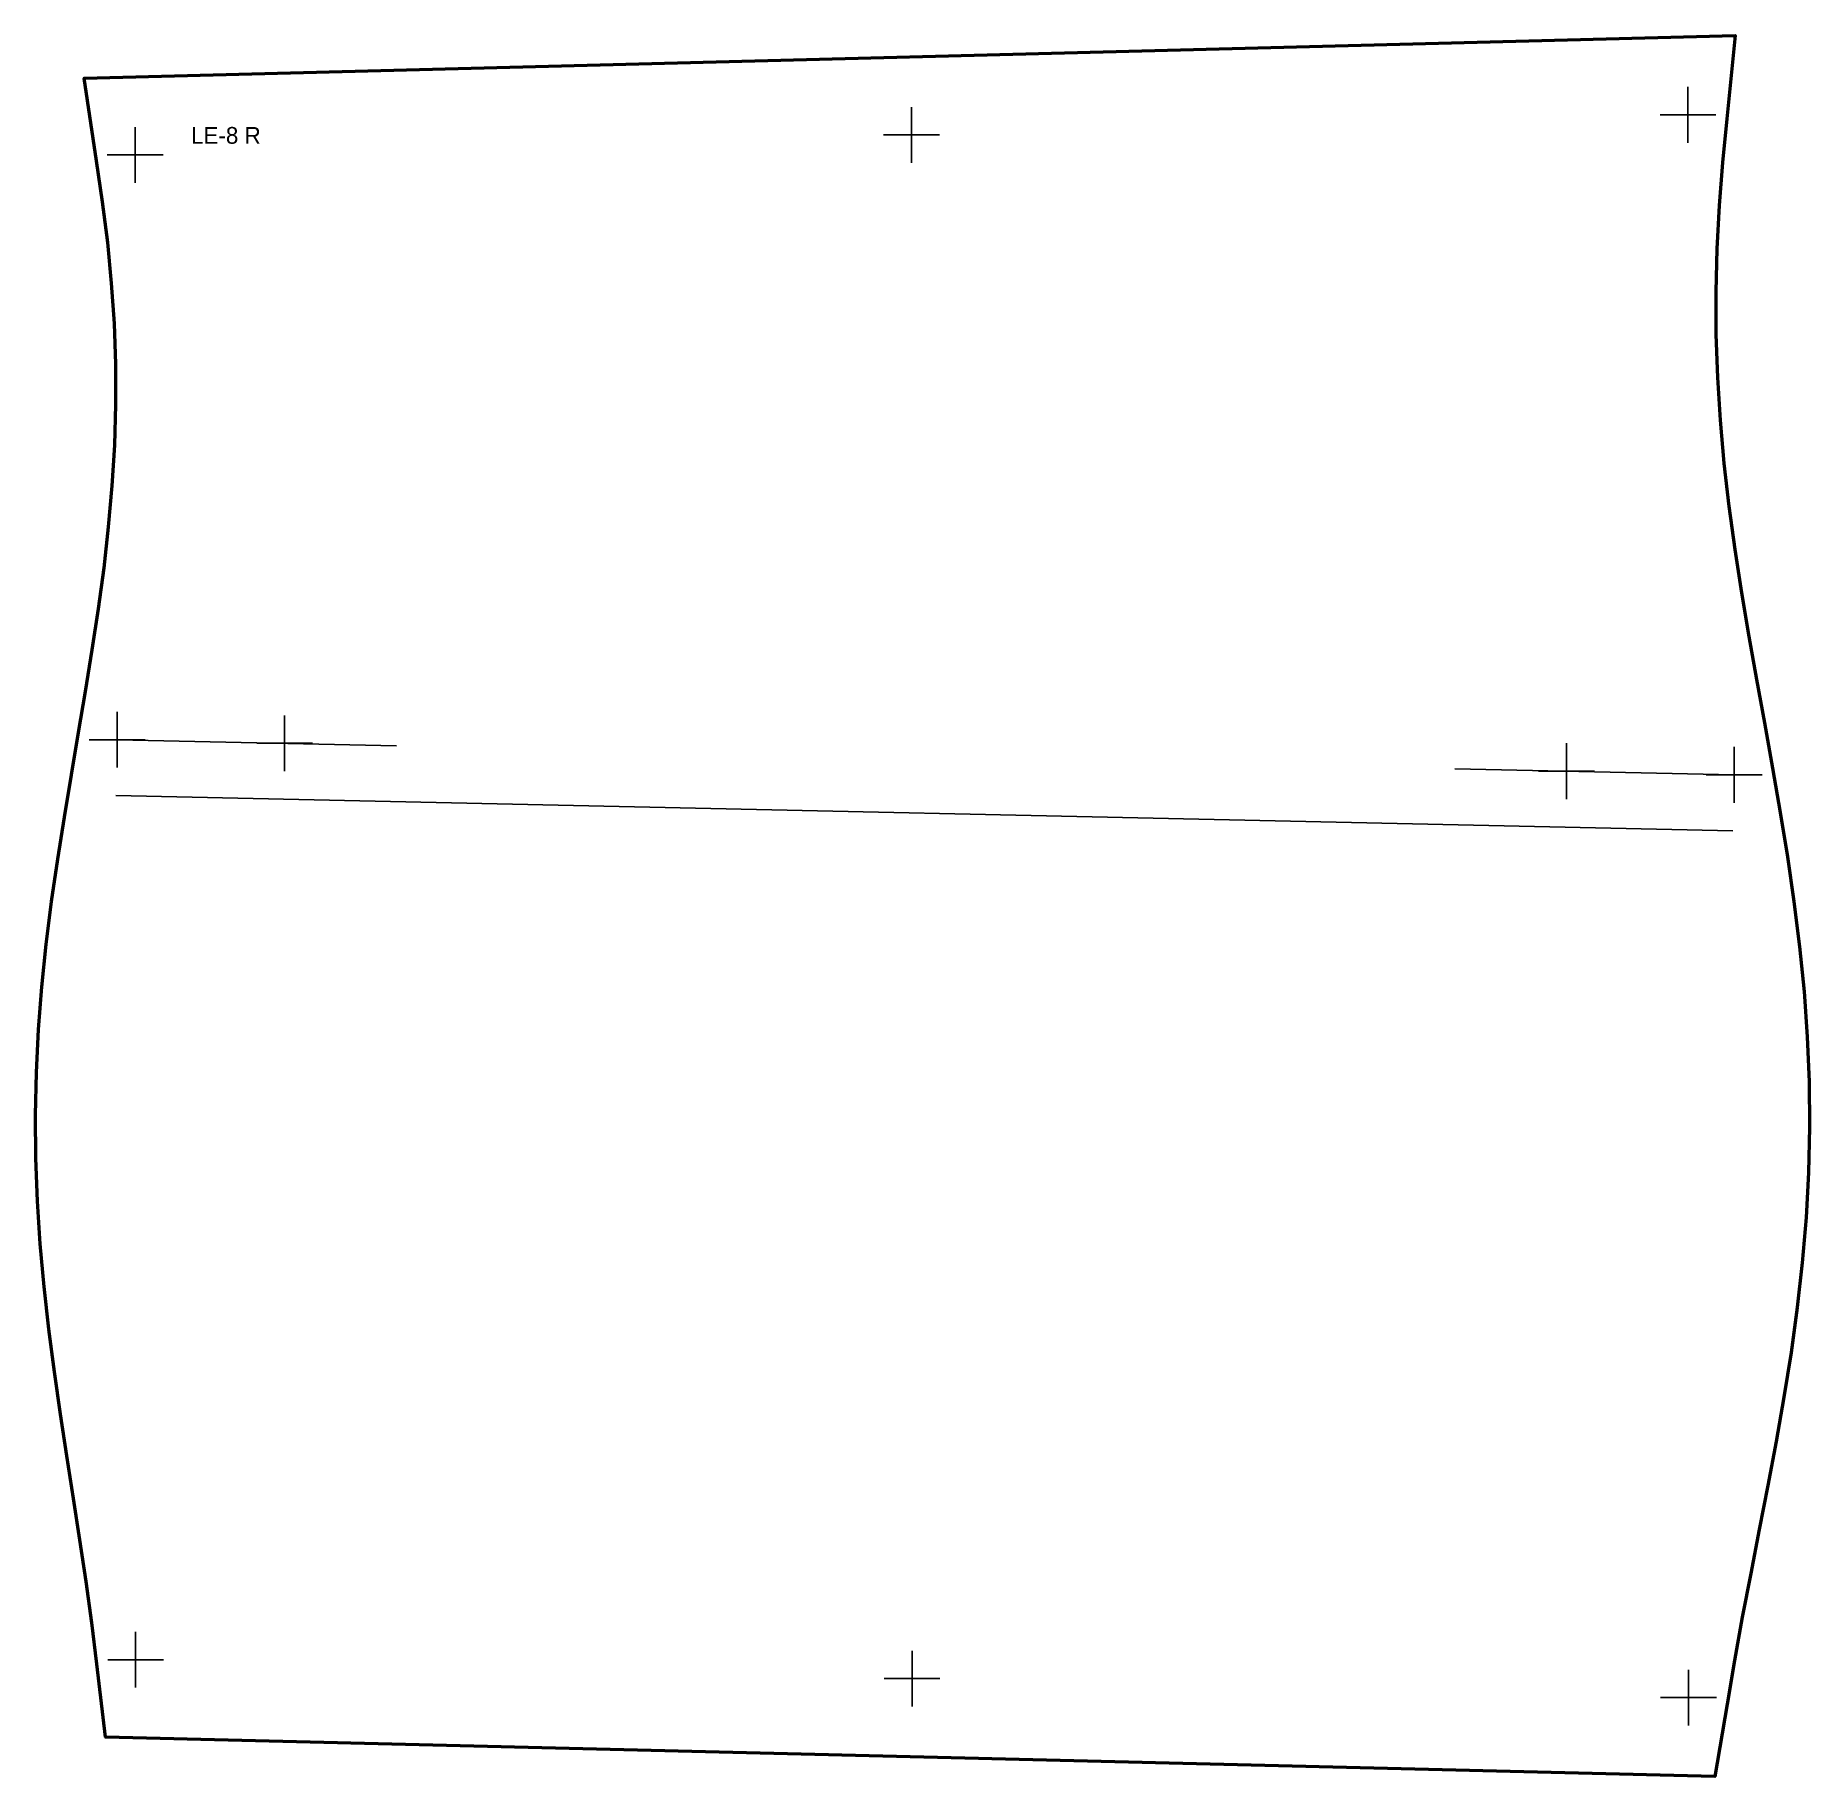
# Model space of a CAD drawing. Header units: millimetres. Extents: x -6563 to 7569, y -5370 to 3454.
# Drawn here: x -4815.2 to -4497.7, y -155.7 to 156 of the extents above; entities that cross this region are included whole.
import ezdxf

# ---------------------------------------------------------------- set-up
doc = ezdxf.new("R2010")
doc.units = ezdxf.units.MM
doc.layers.add('CUT', color=6, linetype='Continuous', lineweight=50)
doc.layers.add('PEN', color=5, linetype='Continuous')
doc.layers.add('TEXT', color=3, linetype='Continuous')

msp = doc.modelspace()

# ---------------------------------------------------------------- texts
at = {"layer": 'TEXT'}
msp.add_text('LE-8 R', height=3, dxfattribs=at).set_placement((-4787.37, 136.6))

# ---------------------------------------------------------------- linework, layer by layer
at = {"layer": 'CUT'}
msp.add_lwpolyline([(-4512.47, 141.07), (-4513.25, 133.24), (-4513.84, 125.52), (-4514.25, 117.82), (-4514.44, 110.12), (-4514.41, 102.45), (-4514.15, 94.78), (-4513.68, 87.1), (-4512.99, 79.41), (-4512.11, 71.71), (-4511.05, 63.98), (-4509.85, 56.22), (-4508.52, 48.39), (-4507.15, 40.67), (-4505.74, 32.91), (-4504.28, 24.84), (-4502.9, 16.91), (-4501.61, 8.93), (-4500.45, 0.95), (-4499.45, -7.12), (-4498.65, -15.16), (-4498.08, -23.25), (-4497.75, -31.33), (-4497.67, -39.45), (-4497.85, -47.54), (-4498.29, -55.64), (-4498.97, -63.71), (-4499.88, -71.76), (-4500.98, -79.78), (-4502.26, -87.78), (-4503.65, -95.74), (-4505.12, -103.59), (-4506.66, -111.5), (-4508.19, -119.33), (-4509.7, -127.15), (-4511.12, -134.94), (-4512.44, -142.74), (-4514.62, -155.7), (-4802.66, -148.65), (-4804.23, -135.61), (-4805.13, -128.16), (-4806.14, -120.77), (-4807.25, -113.3), (-4808.4, -105.91), (-4809.6, -98.29), (-4810.74, -90.81), (-4811.83, -83.24), (-4812.83, -75.63), (-4813.68, -68.01), (-4814.37, -60.34), (-4814.86, -52.7), (-4815.14, -45.01), (-4815.21, -37.33), (-4815.04, -29.65), (-4814.66, -21.98), (-4814.06, -14.32), (-4813.27, -6.69), (-4812.32, 0.94), (-4811.23, 8.52), (-4810.04, 16.07), (-4808.77, 23.64), (-4807.48, 31.2), (-4806.24, 38.55), (-4805.03, 45.99), (-4803.92, 53.37), (-4802.94, 60.71), (-4802.11, 68.05), (-4801.47, 75.36), (-4801.03, 82.63), (-4800.82, 89.91), (-4800.84, 97.16), (-4801.09, 104.4), (-4801.57, 111.65), (-4802.27, 118.92), (-4803.18, 126.2), (-4804.29, 133.56), (-4806.51, 148.37), (-4510.99, 155.99), (-4512.47, 141.07)], dxfattribs=at)
at = {"layer": 'PEN'}
for p, q in [((-4519.43, 146.77), (-4519.43, 136.77)), ((-4658.4, 143.18), (-4658.4, 133.18)), ((-4514.43, 141.77), (-4524.43, 141.77)), ((-4797.37, 139.6), (-4797.37, 129.6)), ((-4653.4, 138.18), (-4663.4, 138.18)), ((-4792.37, 134.6), (-4802.37, 134.6)), ((-4800.6, 34.92), (-4800.6, 24.92)), ((-4770.61, 34.27), (-4770.61, 24.27)), ((-4795.6, 29.92), (-4805.6, 29.92)), ((-4800.6, 29.92), (-4750.61, 28.83)), ((-4765.61, 29.27), (-4775.61, 29.27)), ((-4541.17, 29.28), (-4541.17, 19.28)), ((-4511.17, 28.63), (-4511.17, 18.63)), ((-4511.17, 23.63), (-4561.16, 24.71)), ((-4536.17, 24.28), (-4546.17, 24.28)), ((-4506.17, 23.63), (-4516.17, 23.63)), ((-4511.39, 13.63), (-4800.82, 19.92)), ((-4797.28, -129.78), (-4797.28, -139.78)), ((-4658.31, -133.18), (-4658.31, -143.18)), ((-4792.28, -134.78), (-4802.28, -134.78)), ((-4653.31, -138.18), (-4663.31, -138.18)), ((-4519.34, -136.58), (-4519.34, -146.58)), ((-4514.34, -141.58), (-4524.34, -141.58))]:
    msp.add_line(p, q, dxfattribs=at)

msp.set_redraw_order([(e.dxf.handle, doc.entitydb.next_handle()) for e in msp.query("TEXT MTEXT ATTDEF DIMENSION ARC_DIMENSION")])  # texts and dimensions are drawn at this point

doc.saveas('drawing.dxf')
